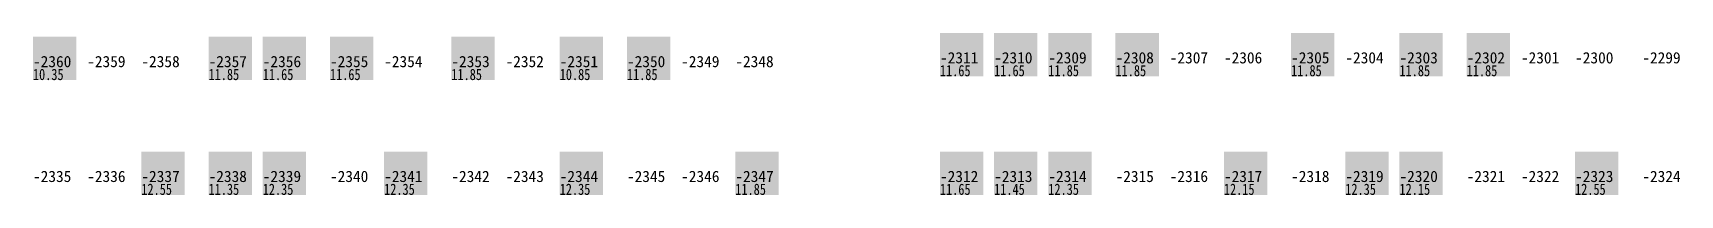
# Model space of a CAD drawing. Header units: millimetres. Extents: x -291287 to 173786, y -607295 to -295550.
# Drawn here: x 9463 to 85448, y -591558 to -584075 of the extents above; entities that cross this region are included whole.
import ezdxf
from ezdxf.enums import TextEntityAlignment as Align

# ---------------------------------------------------------------- set-up
doc = ezdxf.new("R2010")
doc.units = ezdxf.units.MM
doc.header["$LTSCALE"] = 100
for name, color, linetype in [('a_parking_number', 200, 'Continuous'), ('a_parking_price', 221, 'Continuous'), ('a_parking_sales_mark', 180, 'Continuous')]:
    doc.layers.add(name, color=color, linetype=linetype)
doc.styles.add('华文细黑', font='STXIHEI.TTF')
doc.styles.add('黑体', font='simhei.ttf', dxfattribs={"width": 0.8})

msp = doc.modelspace()

# ---------------------------------------------------------------- texts
at = {"layer": 'a_parking_number', "style": '华文细黑'}
for s, p in [('-2311', (52190, -585225, 0)), ('-2310', (54690, -585225, 0)), ('-2309', (57190, -585225, 0)), ('-2308', (60290, -585225, 0)), ('-2307', (62790, -585225, 0)), ('-2306', (65290, -585225, 0)), ('-2305', (68390, -585225, 0)), ('-2304', (70890, -585225, 0)), ('-2303', (73390, -585225, 0)), ('-2302', (76490, -585225, 0)), ('-2301', (78990, -585225, 0)), ('-2300', (81490, -585225, 0)), ('-2299', (84590, -585225, 0)), ('-2360', (10350, -585400, 0)), ('-2359', (12850, -585400, 0)), ('-2358', (15350, -585400, 0)), ('-2357', (18450, -585400, 0)), ('-2356', (20950, -585400, 0)), ('-2355', (24050, -585400, 0)), ('-2354', (26550, -585400, 0)), ('-2353', (29650, -585400, 0)), ('-2352', (32150, -585400, 0)), ('-2351', (34650, -585400, 0)), ('-2350', (37750, -585400, 0)), ('-2349', (40250, -585400, 0)), ('-2348', (42750, -585400, 0)), ('-2335', (10350, -590700, 0)), ('-2336', (12850, -590700, 0)), ('-2337', (15350, -590700, 0)), ('-2338', (18450, -590700, 0)), ('-2339', (20950, -590700, 0)), ('-2340', (24050, -590700, 0)), ('-2341', (26550, -590700, 0)), ('-2342', (29650, -590700, 0)), ('-2343', (32150, -590700, 0)), ('-2344', (34650, -590700, 0)), ('-2345', (37750, -590700, 0)), ('-2346', (40250, -590700, 0)), ('-2347', (42750, -590700, 0)), ('-2312', (52190, -590700, 0)), ('-2313', (54690, -590700, 0)), ('-2314', (57190, -590700, 0)), ('-2315', (60290, -590700, 0)), ('-2316', (62790, -590700, 0)), ('-2317', (65290, -590700, 0)), ('-2318', (68390, -590700, 0)), ('-2319', (70890, -590700, 0)), ('-2320', (73390, -590700, 0)), ('-2321', (76490, -590700, 0)), ('-2322', (78990, -590700, 0)), ('-2323', (81490, -590700, 0)), ('-2324', (84590, -590700, 0))]:
    msp.add_text(s, height=520, dxfattribs=at).set_placement(p, align=Align.MIDDLE)
at = {"layer": 'a_parking_price', "style": '黑体', "width": 0.8}
for s, p in [('10.35', (9463, -586250)), ('11.85', (17563, -586250)), ('11.65', (20063, -586250)), ('11.65', (23163, -586250)), ('11.85', (28763, -586250)), ('10.85', (33763, -586250)), ('11.85', (36863, -586250)), ('11.65', (51303, -586075)), ('11.65', (53803, -586075)), ('11.85', (56303, -586075)), ('11.85', (59403, -586075)), ('11.85', (67503, -586075)), ('11.85', (72503, -586075)), ('11.85', (75603, -586075)), ('12.55', (14463, -591550)), ('11.35', (17563, -591550)), ('12.35', (20063, -591550)), ('12.35', (25663, -591550)), ('12.35', (33763, -591550)), ('11.85', (41863, -591550)), ('11.65', (51303, -591550)), ('11.45', (53803, -591550)), ('12.35', (56303, -591550)), ('12.15', (64403, -591550)), ('12.35', (70003, -591550)), ('12.15', (72503, -591550)), ('12.55', (80603, -591550))]:
    msp.add_text(s, height=520, dxfattribs=at).set_placement(p)

# ---------------------------------------------------------------- linework, layer by layer
at = {"layer": 'a_parking_sales_mark'}
for points in [[(9463, -586250), (11463, -586250), (9463, -584250), (11463, -584250)], [(17563, -586250), (19563, -586250), (17563, -584250), (19563, -584250)], [(20063, -586250), (22063, -586250), (20063, -584250), (22063, -584250)], [(23163, -586250), (25163, -586250), (23163, -584250), (25163, -584250)], [(28763, -586250), (30763, -586250), (28763, -584250), (30763, -584250)], [(33763, -586250), (35763, -586250), (33763, -584250), (35763, -584250)], [(36863, -586250), (38863, -586250), (36863, -584250), (38863, -584250)], [(51303, -586075), (53303, -586075), (51303, -584075), (53303, -584075)], [(53803, -586075), (55803, -586075), (53803, -584075), (55803, -584075)], [(56303, -586075), (58303, -586075), (56303, -584075), (58303, -584075)], [(59403, -586075), (61403, -586075), (59403, -584075), (61403, -584075)], [(67503, -586075), (69503, -586075), (67503, -584075), (69503, -584075)], [(72503, -586075), (74503, -586075), (72503, -584075), (74503, -584075)], [(75603, -586075), (77603, -586075), (75603, -584075), (77603, -584075)], [(14463, -591550), (16463, -591550), (14463, -589550), (16463, -589550)], [(17563, -591550), (19563, -591550), (17563, -589550), (19563, -589550)], [(20063, -591550), (22063, -591550), (20063, -589550), (22063, -589550)], [(25663, -591550), (27663, -591550), (25663, -589550), (27663, -589550)], [(33763, -591550), (35763, -591550), (33763, -589550), (35763, -589550)], [(41863, -591550), (43863, -591550), (41863, -589550), (43863, -589550)], [(51303, -591550), (53303, -591550), (51303, -589550), (53303, -589550)], [(53803, -591550), (55803, -591550), (53803, -589550), (55803, -589550)], [(56303, -591550), (58303, -591550), (56303, -589550), (58303, -589550)], [(64403, -591550), (66403, -591550), (64403, -589550), (66403, -589550)], [(70003, -591550), (72003, -591550), (70003, -589550), (72003, -589550)], [(72503, -591550), (74503, -591550), (72503, -589550), (74503, -589550)], [(80603, -591550), (82603, -591550), (80603, -589550), (82603, -589550)]]:
    msp.add_solid(points, dxfattribs=at)

msp.set_redraw_order([(e.dxf.handle, doc.entitydb.next_handle()) for e in msp.query("TEXT MTEXT ATTDEF DIMENSION ARC_DIMENSION")])  # texts and dimensions are drawn at this point

doc.saveas('drawing.dxf')
